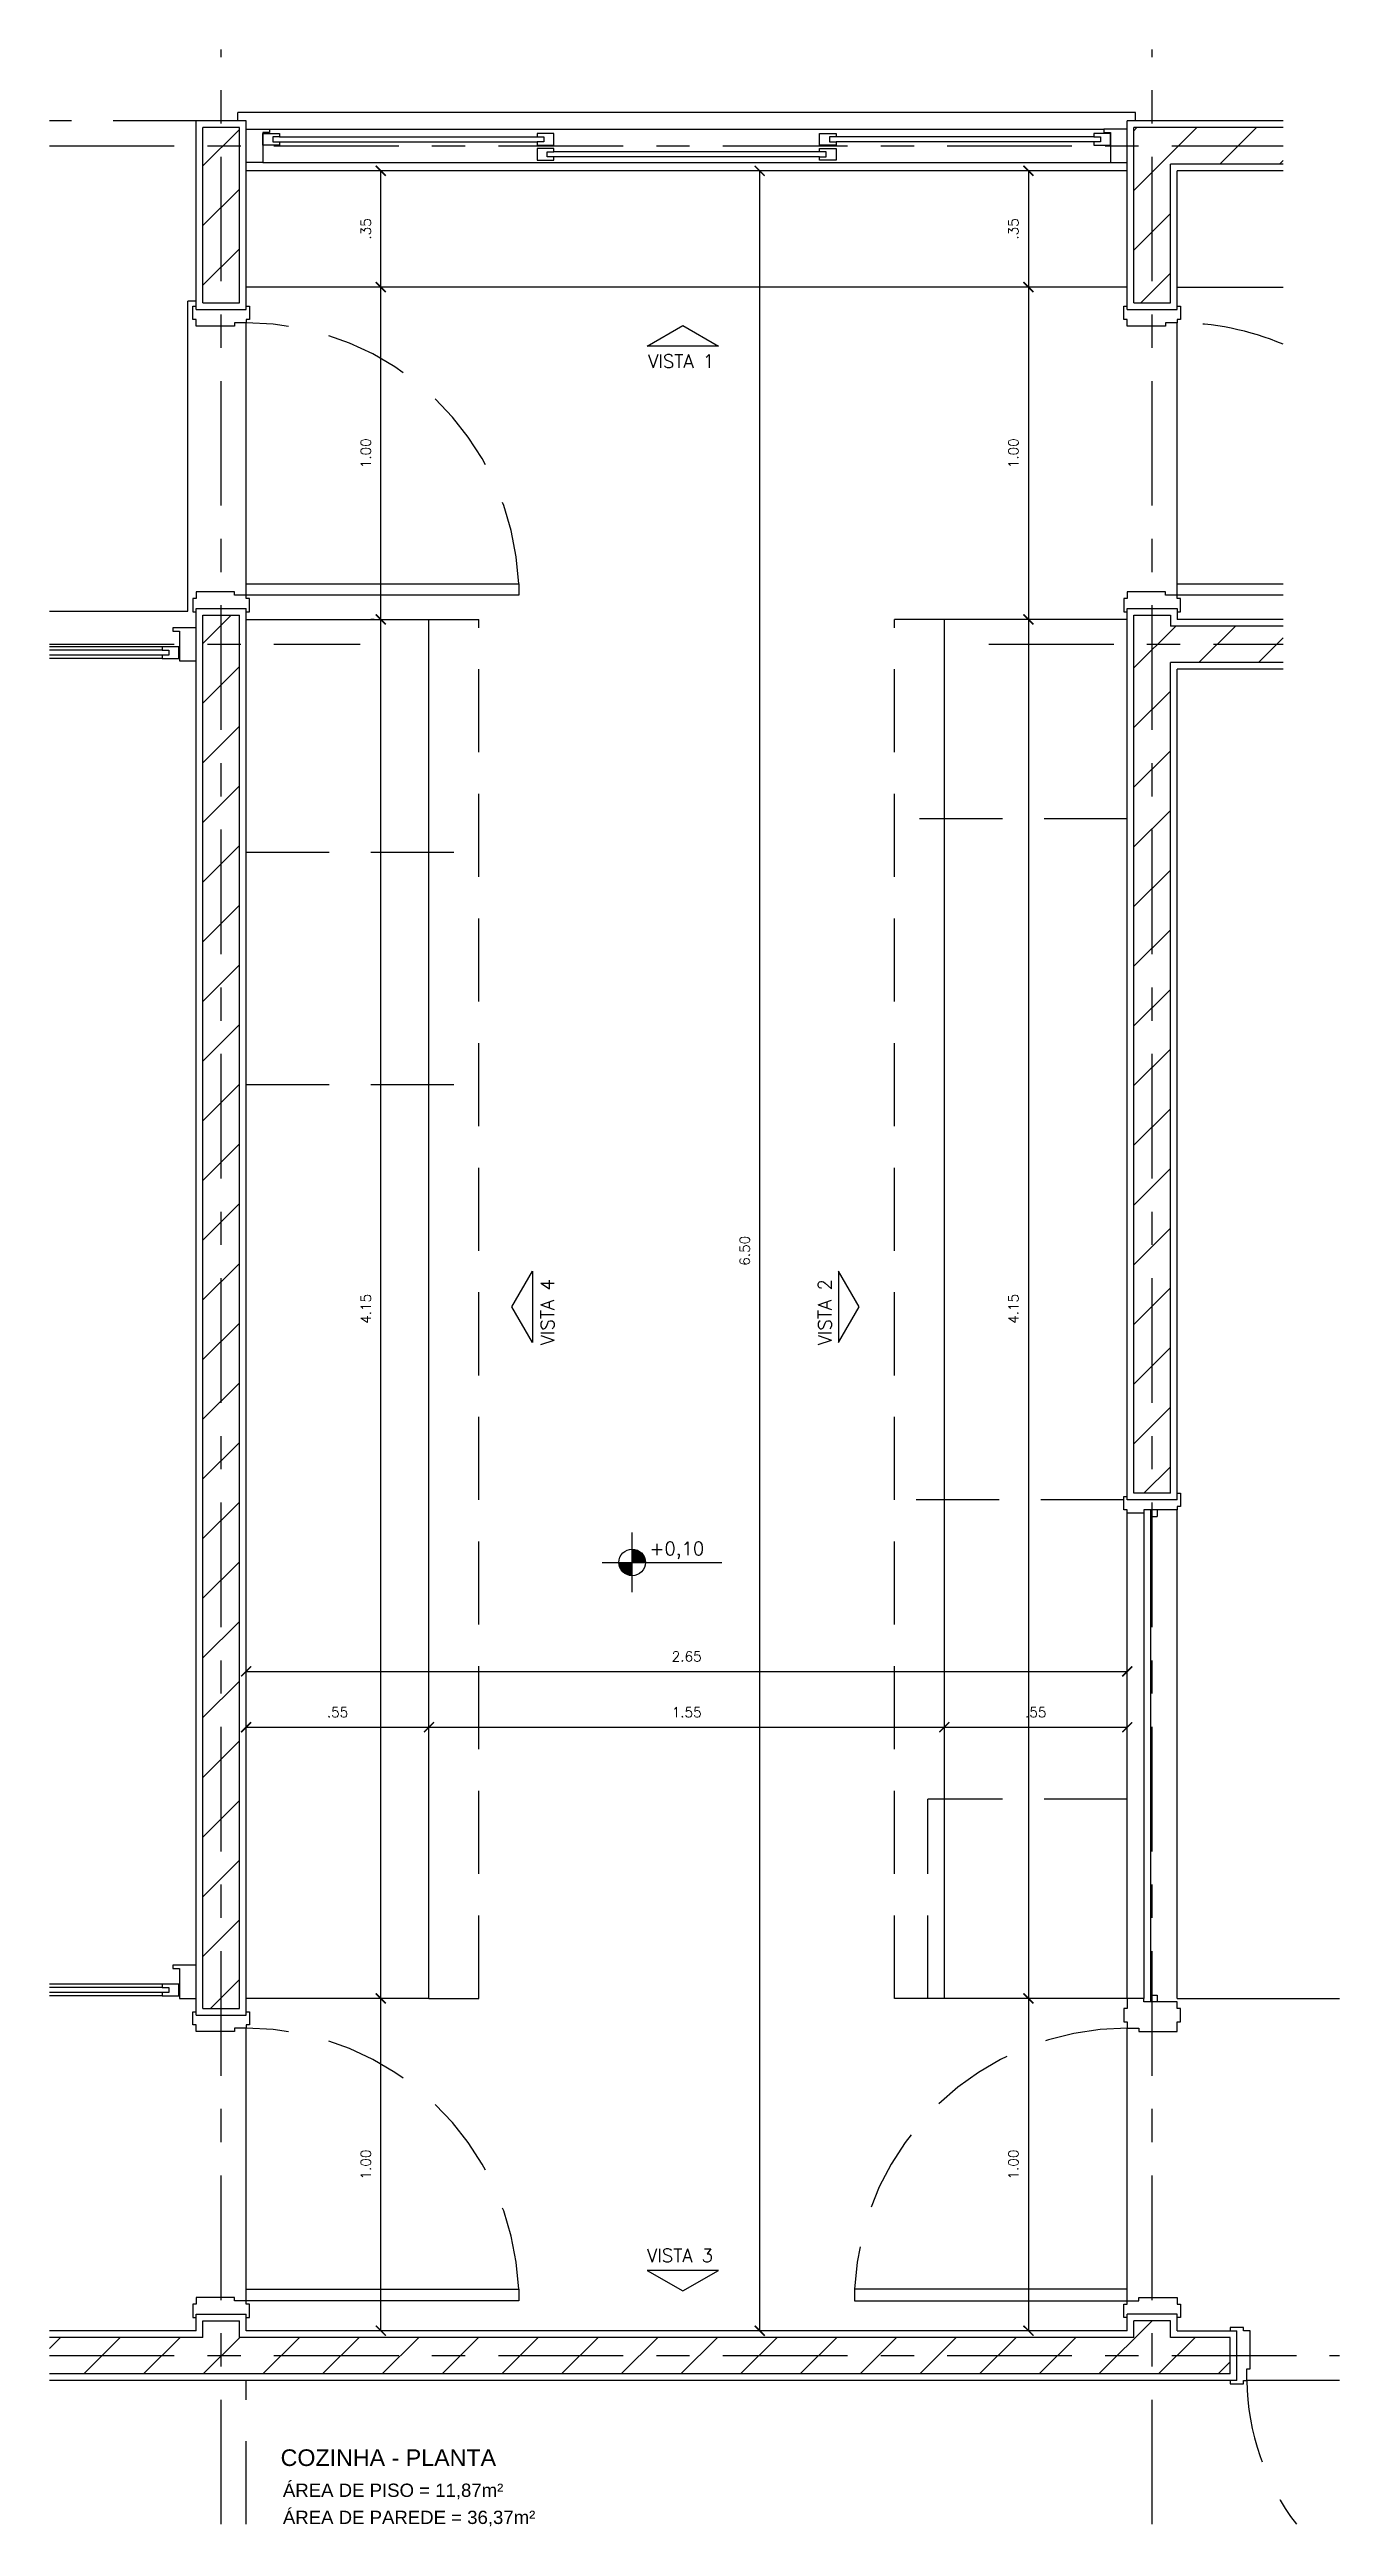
# Model space of a CAD drawing. Header units: millimetres. Extents: x 1 to 250, y 10 to 22.
# Drawn here: x 1.03 to 4.91, y 10.01 to 17.47 of the extents above; entities that cross this region are included whole.
import ezdxf

# ---------------------------------------------------------------- set-up
doc = ezdxf.new("R2010")
doc.units = ezdxf.units.MM
doc.linetypes.add('CENTER', pattern=[0.6, 0.375, -0.075, 0.075, -0.075])
doc.linetypes.add('HIDDEN', pattern=[0.375, 0.25, -0.125])
for name, color, linetype in [('ALV', 5, 'Continuous'), ('CAIX', 2, 'Continuous'), ('COTAS', 1, 'Continuous'), ('EIXOS', 141, 'CENTER'), ('HATCH', 8, 'Continuous'), ('LPROJ', 7, 'HIDDEN'), ('LVISTA02', 1, 'Continuous'), ('NOTAS', 2, 'Continuous'), ('REVEST', 2, 'Continuous')]:
    doc.layers.add(name, color=color, linetype=linetype)
doc.styles.add('60-20', font='romans.shx', dxfattribs={"height": 0.03})
doc.styles.add('60-50', font='romans.shx', dxfattribs={"height": 0.075})
doc.styles.add('80-20', font='romans.shx', dxfattribs={"height": 0.04})
doc.styles.add('ARIAL', font='arial.ttf', dxfattribs={"height": 0.05})
doc.dimstyles.new('20', dxfattribs={"dimtxt": 0.1, "dimasz": 0.075, "dimexe": 0.075, "dimexo": 0.05, "dimgap": 0.075, "dimtad": 1, "dimzin": 4, "dimdsep": 46, "dimtxsty": '60-50', "dimblk1": 'ARCHTICK', "dimblk2": 'ARCHTICK', "dimsah": 1, "dimcen": 2.5, "dimclrt": 3, "dimadec": 0, "dimazin": 0, "dimtfac": 1, "dimtmove": 2, "dimatfit": 3, "dimldrblk": 'ARCHTICK', "dimfxl": 1, "dimarcsym": 0})

msp = doc.modelspace()

# ---------------------------------------------------------------- texts
at = {"layer": 'NOTAS', "color": 3, "style": '80-20'}
for s, p in [('VISTA 1', (2.8301, 16.5095)), ('+0,10', (2.8347, 12.9362)), ('VISTA 3', (2.8267, 10.809))]:
    msp.add_text(s, height=0.04, dxfattribs=at).set_placement(p)
for s, p in [('VISTA 4', (2.5473, 13.568)), ('VISTA 2', (3.3821, 13.568))]:
    msp.add_text(s, height=0.04, rotation=90, dxfattribs=at).set_placement(p)
at = {"layer": 'NOTAS', "style": 'ARIAL'}
for s, height, p in [('COZINHA - PLANTA', 0.05, (1.725, 10.1952)), ('ÁREA DE PISO = 11,87m²', 0.04, (1.7319, 10.1021)), ('ÁREA DE PAREDE = 36,37m²', 0.04, (1.7319, 10.0206))]:
    msp.add_text(s, height=height, dxfattribs=at).set_placement(p)

# ---------------------------------------------------------------- blocks, each defined once
blk = doc.blocks.new('_ARCHTICK')
at = {"color": 0, "linetype": 'ByBlock', "const_width": 0.15}
blk.add_lwpolyline([(-0.5, -0.5), (0.5, 0.5)], dxfattribs=at)
blk = doc.blocks.new('*D2')
at = {"color": 0, "linetype": 'ByBlock'}
for p, q in [((1.6213, 12.6063), (1.6213, 12.6163)), ((4.2713, 12.6063), (4.2713, 12.6163)), ((1.6213, 12.5863), (4.2713, 12.5863))]:
    blk.add_line(p, q, dxfattribs=at)
at = {"layer": 'DEFPOINTS', "color": 0, "linetype": 'ByBlock'}
for p in [(1.6213, 12.5863), (4.2713, 12.5863), (4.2713, 12.5863)]:
    blk.add_point(p, dxfattribs=at)
at = {"color": 0, "linetype": 'ByBlock', "xscale": 0.03, "yscale": 0.03, "zscale": 0.03, "rotation": 180}
blk.add_blockref('_ARCHTICK', (1.6213, 12.5863), dxfattribs=at)
at = {"color": 0, "linetype": 'ByBlock', "xscale": 0.03, "yscale": 0.03, "zscale": 0.03}
blk.add_blockref('_ARCHTICK', (4.2713, 12.5863), dxfattribs=at)
at = {"color": 3, "linetype": 'ByBlock', "insert": (2.9463, 12.6313), "char_height": 0.03, "attachment_point": 5, "style": '60-20'}
blk.add_mtext('2.65', dxfattribs=at)
blk = doc.blocks.new('*D3')
at = {"color": 0, "linetype": 'ByBlock'}
for p, q in [((1.6213, 12.3563), (1.6213, 12.3663)), ((1.6213, 12.3363), (2.1713, 12.3363)), ((2.1713, 12.3563), (2.1713, 12.3663))]:
    blk.add_line(p, q, dxfattribs=at)
at = {"layer": 'DEFPOINTS', "color": 0, "linetype": 'ByBlock'}
for p in [(1.6213, 12.3363), (2.1713, 12.3363), (2.1713, 12.3363)]:
    blk.add_point(p, dxfattribs=at)
at = {"color": 0, "linetype": 'ByBlock', "xscale": 0.03, "yscale": 0.03, "zscale": 0.03, "rotation": 180}
blk.add_blockref('_ARCHTICK', (1.6213, 12.3363), dxfattribs=at)
at = {"color": 0, "linetype": 'ByBlock', "xscale": 0.03, "yscale": 0.03, "zscale": 0.03}
blk.add_blockref('_ARCHTICK', (2.1713, 12.3363), dxfattribs=at)
at = {"color": 3, "linetype": 'ByBlock', "insert": (1.8963, 12.3813), "char_height": 0.03, "attachment_point": 5, "style": '60-20'}
blk.add_mtext('.55', dxfattribs=at)
blk = doc.blocks.new('*D4')
at = {"color": 0, "linetype": 'ByBlock'}
for p, q in [((2.1713, 12.3563), (2.1713, 12.3663)), ((2.1713, 12.3363), (3.7213, 12.3363)), ((3.7213, 12.3563), (3.7213, 12.3663))]:
    blk.add_line(p, q, dxfattribs=at)
at = {"layer": 'DEFPOINTS', "color": 0, "linetype": 'ByBlock'}
for p in [(2.1713, 12.3363), (3.7213, 12.3363), (3.7213, 12.3363)]:
    blk.add_point(p, dxfattribs=at)
at = {"color": 0, "linetype": 'ByBlock', "xscale": 0.03, "yscale": 0.03, "zscale": 0.03, "rotation": 180}
blk.add_blockref('_ARCHTICK', (2.1713, 12.3363), dxfattribs=at)
at = {"color": 0, "linetype": 'ByBlock', "xscale": 0.03, "yscale": 0.03, "zscale": 0.03}
blk.add_blockref('_ARCHTICK', (3.7213, 12.3363), dxfattribs=at)
at = {"color": 3, "linetype": 'ByBlock', "insert": (2.9463, 12.3813), "char_height": 0.03, "attachment_point": 5, "style": '60-20'}
blk.add_mtext('1.55', dxfattribs=at)
blk = doc.blocks.new('*D5')
at = {"color": 0, "linetype": 'ByBlock'}
for p, q in [((3.7213, 12.3563), (3.7213, 12.3663)), ((3.7213, 12.3363), (4.2713, 12.3363)), ((4.2713, 12.3563), (4.2713, 12.3663))]:
    blk.add_line(p, q, dxfattribs=at)
at = {"layer": 'DEFPOINTS', "color": 0, "linetype": 'ByBlock'}
for p in [(3.7213, 12.3363), (4.2713, 12.3363), (4.2713, 12.3363)]:
    blk.add_point(p, dxfattribs=at)
at = {"color": 0, "linetype": 'ByBlock', "xscale": 0.03, "yscale": 0.03, "zscale": 0.03, "rotation": 180}
blk.add_blockref('_ARCHTICK', (3.7213, 12.3363), dxfattribs=at)
at = {"color": 0, "linetype": 'ByBlock', "xscale": 0.03, "yscale": 0.03, "zscale": 0.03}
blk.add_blockref('_ARCHTICK', (4.2713, 12.3363), dxfattribs=at)
at = {"color": 3, "linetype": 'ByBlock', "insert": (3.9963, 12.3813), "char_height": 0.03, "attachment_point": 5, "style": '60-20'}
blk.add_mtext('.55', dxfattribs=at)
blk = doc.blocks.new('*D6')
at = {"color": 0, "linetype": 'ByBlock'}
for p, q in [((3.1459, 17.1023), (3.1359, 17.1023)), ((3.1659, 10.6023), (3.1659, 17.1023)), ((3.1459, 10.6023), (3.1359, 10.6023))]:
    blk.add_line(p, q, dxfattribs=at)
at = {"layer": 'DEFPOINTS', "color": 0, "linetype": 'ByBlock'}
for p in [(3.1659, 17.1023), (3.1659, 17.1023), (3.1659, 10.6023)]:
    blk.add_point(p, dxfattribs=at)
at = {"color": 0, "linetype": 'ByBlock', "xscale": 0.03, "yscale": 0.03, "zscale": 0.03}
for p, rotation in [((3.1659, 17.1023), 90), ((3.1659, 10.6023), 270)]:
    blk.add_blockref('_ARCHTICK', p, dxfattribs=dict(at, rotation=rotation))
at = {"color": 3, "linetype": 'ByBlock', "insert": (3.1209, 13.8523), "char_height": 0.03, "attachment_point": 5, "rotation": 90, "style": '60-20'}
blk.add_mtext('6.50', dxfattribs=at)
blk = doc.blocks.new('*D7')
at = {"color": 0, "linetype": 'ByBlock'}
for p, q in [((3.9542, 17.1023), (3.9442, 17.1023)), ((3.9742, 17.1023), (3.9742, 16.7523)), ((3.9542, 16.7523), (3.9442, 16.7523))]:
    blk.add_line(p, q, dxfattribs=at)
at = {"layer": 'DEFPOINTS', "color": 0, "linetype": 'ByBlock'}
for p in [(3.9742, 17.1023), (3.9742, 16.7523), (3.9742, 16.7523)]:
    blk.add_point(p, dxfattribs=at)
at = {"color": 0, "linetype": 'ByBlock', "xscale": 0.03, "yscale": 0.03, "zscale": 0.03}
for p, rotation in [((3.9742, 17.1023), 90), ((3.9742, 16.7523), 270)]:
    blk.add_blockref('_ARCHTICK', p, dxfattribs=dict(at, rotation=rotation))
at = {"color": 3, "linetype": 'ByBlock', "insert": (3.9292, 16.9273), "char_height": 0.03, "attachment_point": 5, "rotation": 90, "style": '60-20'}
blk.add_mtext('.35', dxfattribs=at)
blk = doc.blocks.new('*D8')
at = {"color": 0, "linetype": 'ByBlock'}
for p, q in [((3.9742, 16.7523), (3.9742, 15.7523)), ((3.9542, 15.7523), (3.9442, 15.7523))]:
    blk.add_line(p, q, dxfattribs=at)
at = {"layer": 'DEFPOINTS', "color": 0, "linetype": 'ByBlock'}
for p in [(3.9742, 16.7523), (3.9742, 15.7523), (3.9742, 15.7523)]:
    blk.add_point(p, dxfattribs=at)
at = {"color": 0, "linetype": 'ByBlock', "xscale": 0.03, "yscale": 0.03, "zscale": 0.03}
for p, rotation in [((3.9742, 16.7523), 90), ((3.9742, 15.7523), 270)]:
    blk.add_blockref('_ARCHTICK', p, dxfattribs=dict(at, rotation=rotation))
at = {"color": 3, "linetype": 'ByBlock', "insert": (3.9292, 16.2523), "char_height": 0.03, "attachment_point": 5, "rotation": 90, "style": '60-20'}
blk.add_mtext('1.00', dxfattribs=at)
blk = doc.blocks.new('*D9')
at = {"color": 0, "linetype": 'ByBlock'}
for p, q in [((3.9742, 15.7523), (3.9742, 11.6023)), ((3.9542, 11.6023), (3.9442, 11.6023))]:
    blk.add_line(p, q, dxfattribs=at)
at = {"layer": 'DEFPOINTS', "color": 0, "linetype": 'ByBlock'}
for p in [(3.9742, 15.7523), (3.9742, 11.6023), (3.9742, 11.6023)]:
    blk.add_point(p, dxfattribs=at)
at = {"color": 0, "linetype": 'ByBlock', "xscale": 0.03, "yscale": 0.03, "zscale": 0.03}
for p, rotation in [((3.9742, 15.7523), 90), ((3.9742, 11.6023), 270)]:
    blk.add_blockref('_ARCHTICK', p, dxfattribs=dict(at, rotation=rotation))
at = {"color": 3, "linetype": 'ByBlock', "insert": (3.9292, 13.6773), "char_height": 0.03, "attachment_point": 5, "rotation": 90, "style": '60-20'}
blk.add_mtext('4.15', dxfattribs=at)
blk = doc.blocks.new('*D10')
at = {"color": 0, "linetype": 'ByBlock'}
for p, q in [((3.9742, 11.6023), (3.9742, 10.6023)), ((3.9542, 10.6023), (3.9442, 10.6023))]:
    blk.add_line(p, q, dxfattribs=at)
at = {"layer": 'DEFPOINTS', "color": 0, "linetype": 'ByBlock'}
for p in [(3.9742, 11.6023), (3.9742, 10.6023), (3.9742, 10.6023)]:
    blk.add_point(p, dxfattribs=at)
at = {"color": 0, "linetype": 'ByBlock', "xscale": 0.03, "yscale": 0.03, "zscale": 0.03}
for p, rotation in [((3.9742, 11.6023), 90), ((3.9742, 10.6023), 270)]:
    blk.add_blockref('_ARCHTICK', p, dxfattribs=dict(at, rotation=rotation))
at = {"color": 3, "linetype": 'ByBlock', "insert": (3.9292, 11.1023), "char_height": 0.03, "attachment_point": 5, "rotation": 90, "style": '60-20'}
blk.add_mtext('1.00', dxfattribs=at)
blk = doc.blocks.new('*D11')
at = {"color": 0, "linetype": 'ByBlock'}
for p, q in [((2.0063, 11.6023), (1.9963, 11.6023)), ((2.0263, 10.6023), (2.0263, 11.6023)), ((2.0063, 10.6023), (1.9963, 10.6023))]:
    blk.add_line(p, q, dxfattribs=at)
at = {"layer": 'DEFPOINTS', "color": 0, "linetype": 'ByBlock'}
for p in [(2.0263, 11.6023), (2.0263, 11.6023), (2.0263, 10.6023)]:
    blk.add_point(p, dxfattribs=at)
at = {"color": 0, "linetype": 'ByBlock', "xscale": 0.03, "yscale": 0.03, "zscale": 0.03}
for p, rotation in [((2.0263, 11.6023), 90), ((2.0263, 10.6023), 270)]:
    blk.add_blockref('_ARCHTICK', p, dxfattribs=dict(at, rotation=rotation))
at = {"color": 3, "linetype": 'ByBlock', "insert": (1.9813, 11.1023), "char_height": 0.03, "attachment_point": 5, "rotation": 90, "style": '60-20'}
blk.add_mtext('1.00', dxfattribs=at)
blk = doc.blocks.new('*D12')
at = {"color": 0, "linetype": 'ByBlock'}
for p, q in [((2.0063, 15.7523), (1.9963, 15.7523)), ((2.0263, 11.6023), (2.0263, 15.7523))]:
    blk.add_line(p, q, dxfattribs=at)
at = {"layer": 'DEFPOINTS', "color": 0, "linetype": 'ByBlock'}
for p in [(2.0263, 15.7523), (2.0263, 15.7523), (2.0263, 11.6023)]:
    blk.add_point(p, dxfattribs=at)
at = {"color": 0, "linetype": 'ByBlock', "xscale": 0.03, "yscale": 0.03, "zscale": 0.03}
for p, rotation in [((2.0263, 15.7523), 90), ((2.0263, 11.6023), 270)]:
    blk.add_blockref('_ARCHTICK', p, dxfattribs=dict(at, rotation=rotation))
at = {"color": 3, "linetype": 'ByBlock', "insert": (1.9813, 13.6773), "char_height": 0.03, "attachment_point": 5, "rotation": 90, "style": '60-20'}
blk.add_mtext('4.15', dxfattribs=at)
blk = doc.blocks.new('*D13')
at = {"color": 0, "linetype": 'ByBlock'}
for p, q in [((2.0063, 16.7523), (1.9963, 16.7523)), ((2.0263, 15.7523), (2.0263, 16.7523))]:
    blk.add_line(p, q, dxfattribs=at)
at = {"layer": 'DEFPOINTS', "color": 0, "linetype": 'ByBlock'}
for p in [(2.0263, 16.7523), (2.0263, 16.7523), (2.0263, 15.7523)]:
    blk.add_point(p, dxfattribs=at)
at = {"color": 0, "linetype": 'ByBlock', "xscale": 0.03, "yscale": 0.03, "zscale": 0.03}
for p, rotation in [((2.0263, 16.7523), 90), ((2.0263, 15.7523), 270)]:
    blk.add_blockref('_ARCHTICK', p, dxfattribs=dict(at, rotation=rotation))
at = {"color": 3, "linetype": 'ByBlock', "insert": (1.9813, 16.2523), "char_height": 0.03, "attachment_point": 5, "rotation": 90, "style": '60-20'}
blk.add_mtext('1.00', dxfattribs=at)
blk = doc.blocks.new('*D14')
at = {"color": 0, "linetype": 'ByBlock'}
for p, q in [((2.0063, 17.1023), (1.9963, 17.1023)), ((2.0263, 16.7523), (2.0263, 17.1023))]:
    blk.add_line(p, q, dxfattribs=at)
at = {"layer": 'DEFPOINTS', "color": 0, "linetype": 'ByBlock'}
for p in [(2.0263, 17.1023), (2.0263, 17.1023), (2.0263, 16.7523)]:
    blk.add_point(p, dxfattribs=at)
at = {"color": 0, "linetype": 'ByBlock', "xscale": 0.03, "yscale": 0.03, "zscale": 0.03}
for p, rotation in [((2.0263, 17.1023), 90), ((2.0263, 16.7523), 270)]:
    blk.add_blockref('_ARCHTICK', p, dxfattribs=dict(at, rotation=rotation))
at = {"color": 3, "linetype": 'ByBlock', "insert": (1.9813, 16.9273), "char_height": 0.03, "attachment_point": 5, "rotation": 90, "style": '60-20'}
blk.add_mtext('.35', dxfattribs=at)

# ---------------------------------------------------------------- dimensions: what is measured, and where the dimension line sits
at = {"layer": 'COTAS'}
for base, p1, p2, override, picture, middle in [((2.0263, 17.1023), (2.0263, 16.7523), (2.0263, 17.1023), {"dimtxt": 0.02, "dimasz": 0.03, "dimexe": 0.03, "dimexo": 0.02, "dimgap": 0.03, "dimtxsty": '60-20', "dimse1": 1}, '*D14', (1.9813, 16.9273)), ((3.1659, 17.1023), (3.1659, 10.6023), (3.1659, 17.1023), {"dimtxt": 0.02, "dimasz": 0.03, "dimexe": 0.03, "dimexo": 0.02, "dimgap": 0.03, "dimtxsty": '60-20'}, '*D6', (3.1209, 13.8523)), ((3.9742, 16.7523), (3.9742, 17.1023), (3.9742, 16.7523), {"dimtxt": 0.02, "dimasz": 0.03, "dimexe": 0.03, "dimexo": 0.02, "dimgap": 0.03, "dimtxsty": '60-20'}, '*D7', (3.9292, 16.9273)), ((2.0263, 16.7523), (2.0263, 15.7523), (2.0263, 16.7523), {"dimtxt": 0.02, "dimasz": 0.03, "dimexe": 0.03, "dimexo": 0.02, "dimgap": 0.03, "dimtxsty": '60-20', "dimse1": 1}, '*D13', (1.9813, 16.2523)), ((3.9742, 15.7523), (3.9742, 16.7523), (3.9742, 15.7523), {"dimtxt": 0.02, "dimasz": 0.03, "dimexe": 0.03, "dimexo": 0.02, "dimgap": 0.03, "dimtxsty": '60-20', "dimse1": 1}, '*D8', (3.9292, 16.2523)), ((2.0263, 15.7523), (2.0263, 11.6023), (2.0263, 15.7523), {"dimtxt": 0.02, "dimasz": 0.03, "dimexe": 0.03, "dimexo": 0.02, "dimgap": 0.03, "dimtxsty": '60-20', "dimse1": 1}, '*D12', (1.9813, 13.6773)), ((3.9742, 11.6023), (3.9742, 15.7523), (3.9742, 11.6023), {"dimtxt": 0.02, "dimasz": 0.03, "dimexe": 0.03, "dimexo": 0.02, "dimgap": 0.03, "dimtxsty": '60-20', "dimse1": 1}, '*D9', (3.9292, 13.6773)), ((2.0263, 11.6023), (2.0263, 10.6023), (2.0263, 11.6023), {"dimtxt": 0.02, "dimasz": 0.03, "dimexe": 0.03, "dimexo": 0.02, "dimgap": 0.03, "dimtxsty": '60-20'}, '*D11', (1.9813, 11.1023)), ((3.9742, 10.6023), (3.9742, 11.6023), (3.9742, 10.6023), {"dimtxt": 0.02, "dimasz": 0.03, "dimexe": 0.03, "dimexo": 0.02, "dimgap": 0.03, "dimtxsty": '60-20', "dimse1": 1}, '*D10', (3.9292, 11.1023))]:
    dim = msp.add_linear_dim(base=base, p1=p1, p2=p2, angle=90, dimstyle='20', override=override, dxfattribs=at)
    dim.commit()
    dim.dimension.update_dxf_attribs({"geometry": picture, "text_midpoint": middle})
dim = msp.add_linear_dim(base=(4.2713, 12.5863), p1=(1.6213, 12.5863), p2=(4.2713, 12.5863), dimstyle='20', override={"dimtxt": 0.02, "dimasz": 0.03, "dimexe": 0.03, "dimexo": 0.02, "dimgap": 0.03, "dimtxsty": '60-20'}, dxfattribs=at)
dim.commit()
dim.dimension.update_dxf_attribs({"geometry": '*D2', "text_midpoint": (2.9463, 12.6313)})
for base, p1, p2, picture, middle in [((2.1713, 12.4185), (1.6213, 12.4185), (2.1713, 12.4185), '*D3', (1.8963, 12.4635)), ((3.7213, 12.4185), (2.1713, 12.4185), (3.7213, 12.4185), '*D4', (2.9463, 12.4635)), ((4.2713, 12.4185), (3.7213, 12.4185), (4.2713, 12.4185), '*D5', (3.9963, 12.4635))]:
    dim = msp.add_linear_dim(base=base, p1=p1, p2=p2, dimstyle='20', override={"dimtxt": 0.02, "dimasz": 0.03, "dimexe": 0.03, "dimexo": 0.02, "dimgap": 0.03, "dimtxsty": '60-20'}, dxfattribs=at)
    dim.commit()
    dim.dimension.update_dxf_attribs({"geometry": picture, "text_midpoint": middle, "insert": (0, 0.0822)})

# ---------------------------------------------------------------- hatches: boundary and pattern name
at = {"layer": 'HATCH'}
h = msp.add_hatch(dxfattribs=at)
h.set_pattern_fill('ANSI31', color=256, scale=0.04, style=0)
h.paths.add_polyline_path([(1.6013, 17.2323), (1.4913, 17.2323), (1.4913, 16.7048), (1.6013, 16.7048)])
h.paths.add_polyline_path([(1.6013, 15.7648), (1.4913, 15.7648), (1.4913, 11.5723), (1.6013, 11.5723)])
h.paths.add_polyline_path([(4.4013, 17.1223), (4.7407, 17.1223), (4.7407, 17.2323), (4.2913, 17.2323), (4.2913, 16.7048), (4.4013, 16.7048)])
h.paths.add_polyline_path([(4.7407, 15.7323), (4.4013, 15.7323), (4.4013, 15.7648), (4.2913, 15.7648), (4.2913, 13.1223), (4.4013, 13.1223), (4.4013, 15.6223), (4.7407, 15.6223)])
h.paths.add_polyline_path([(4.5813, 10.5823), (4.4013, 10.5823), (4.4013, 10.6323), (4.2913, 10.6323), (4.2913, 10.5823), (1.6013, 10.5823), (1.6013, 10.6323), (1.4913, 10.6323), (1.4913, 10.5823), (1.0301, 10.5823), (1.0301, 10.4723), (4.5813, 10.4723)])
at = {"layer": 'NOTAS'}
h = msp.add_hatch(color=1, dxfattribs=at)
h.paths.add_polyline_path([(2.7825, 12.8745), (2.7825, 12.9145), (2.7425, 12.9145, 0.414214)])
h.paths.add_polyline_path([(2.7825, 12.9545), (2.7825, 12.9145), (2.8225, 12.9145, 0.414214)])

# ---------------------------------------------------------------- linework, layer by layer
at = {"layer": 'ALV'}
for p, q in [((1.6013, 17.2323), (1.4913, 17.2323)), ((1.4913, 16.7048), (1.4913, 17.2323)), ((1.6013, 16.7048), (1.6013, 17.2323)), ((4.2913, 16.7048), (4.2913, 17.2323)), ((4.7407, 17.2323), (4.2913, 17.2323)), ((4.4013, 16.7048), (4.4013, 17.1223)), ((4.7407, 17.1223), (4.4013, 17.1223)), ((1.4913, 16.7048), (1.6013, 16.7048)), ((4.2913, 16.7048), (4.4013, 16.7048)), ((1.4913, 15.7648), (1.6013, 15.7648)), ((1.4913, 11.5723), (1.4913, 15.7648)), ((1.6013, 11.5723), (1.6013, 15.7648)), ((4.2913, 13.1223), (4.2913, 15.7648)), ((4.2913, 15.7648), (4.4013, 15.7648)), ((4.4013, 15.7648), (4.4013, 15.7323)), ((4.7407, 15.7323), (4.4013, 15.7323)), ((4.4013, 13.1223), (4.4013, 15.6223)), ((4.7407, 15.6223), (4.4013, 15.6223)), ((4.4013, 13.1223), (4.2913, 13.1223)), ((1.4913, 11.5723), (1.6013, 11.5723)), ((1.4913, 10.5823), (1.4913, 10.6323)), ((1.4913, 10.6323), (1.6013, 10.6323)), ((1.6013, 10.5823), (1.6013, 10.6323)), ((4.2913, 10.5823), (4.2913, 10.6323)), ((4.4013, 10.6323), (4.2913, 10.6323)), ((4.4013, 10.5823), (4.4013, 10.6323)), ((1.4913, 10.5823), (1.0301, 10.5823)), ((4.2913, 10.5823), (1.6013, 10.5823)), ((4.5813, 10.5823), (4.4013, 10.5823)), ((4.5813, 10.4723), (4.5813, 10.5823)), ((4.5813, 10.4723), (1.0301, 10.4723))]:
    msp.add_line(p, q, dxfattribs=at)
at = {"layer": 'CAIX', "color": 1}
for p, q in [((1.6913, 17.2273), (4.2013, 17.2273)), ((1.6713, 17.1273), (4.2213, 17.1273)), ((1.3688, 15.6698), (1.0301, 15.6698)), ((1.3688, 15.6348), (1.0301, 15.6348)), ((1.3688, 11.6448), (1.0301, 11.6448)), ((1.3688, 11.6098), (1.0301, 11.6098))]:
    msp.add_line(p, q, dxfattribs=at)
at = {"layer": 'CAIX'}
for p, q in [((1.6713, 17.1798), (1.6713, 17.2148)), ((1.6713, 17.2148), (1.7213, 17.2148)), ((1.7213, 17.1798), (1.6713, 17.1798)), ((1.7213, 17.2048), (1.7013, 17.2048)), ((1.7013, 17.2048), (1.7013, 17.1898)), ((1.7013, 17.1898), (1.7213, 17.1898)), ((1.7213, 17.2148), (1.7213, 17.2048)), ((1.7213, 17.2048), (2.4963, 17.2048)), ((1.7213, 17.1898), (2.4963, 17.1898)), ((1.7213, 17.1898), (1.7213, 17.1798)), ((3.3463, 17.1598), (2.5463, 17.1598)), ((3.3463, 17.1448), (2.5463, 17.1448)), ((4.1713, 17.2048), (3.3963, 17.2048)), ((4.1713, 17.1898), (3.3963, 17.1898)), ((4.2213, 17.2148), (4.1713, 17.2148)), ((4.1713, 17.2148), (4.1713, 17.2048)), ((4.1713, 17.2048), (4.1913, 17.2048)), ((4.1913, 17.1898), (4.1713, 17.1898)), ((4.1713, 17.1898), (4.1713, 17.1798)), ((4.1713, 17.1798), (4.2213, 17.1798)), ((4.1913, 17.2048), (4.1913, 17.1898)), ((4.2213, 17.1798), (4.2213, 17.2148)), ((1.3688, 15.6598), (1.0301, 15.6598)), ((1.4188, 15.6698), (1.3688, 15.6698)), ((1.3688, 15.6698), (1.3688, 15.6598)), ((1.3688, 15.6598), (1.3888, 15.6598)), ((1.3888, 15.6598), (1.3888, 15.6448)), ((1.4713, 15.7273), (1.4013, 15.7273)), ((1.4013, 15.7273), (1.4013, 15.7173)), ((1.4013, 15.7173), (1.4213, 15.7173)), ((1.4188, 15.6348), (1.4188, 15.6698)), ((1.4213, 15.7173), (1.4213, 15.6273)), ((1.3688, 15.6448), (1.0301, 15.6448)), ((1.3888, 15.6448), (1.3688, 15.6448)), ((1.3688, 15.6448), (1.3688, 15.6348)), ((1.3688, 15.6348), (1.4188, 15.6348)), ((1.4213, 15.6273), (1.4713, 15.6273)), ((4.3213, 13.0623), (4.3213, 11.6023)), ((4.3413, 13.0723), (4.3413, 11.5923)), ((4.3413, 13.0523), (4.3613, 13.0523)), ((4.3613, 13.0723), (4.3613, 13.0523)), ((1.3688, 11.6348), (1.0301, 11.6348)), ((1.4188, 11.6448), (1.3688, 11.6448)), ((1.3688, 11.6448), (1.3688, 11.6348)), ((1.3688, 11.6348), (1.3888, 11.6348)), ((1.3888, 11.6348), (1.3888, 11.6198)), ((1.4713, 11.7023), (1.4013, 11.7023)), ((1.4013, 11.7023), (1.4013, 11.6923)), ((1.4013, 11.6923), (1.4213, 11.6923)), ((1.4188, 11.6098), (1.4188, 11.6448)), ((1.4213, 11.6923), (1.4213, 11.6023)), ((1.3688, 11.6198), (1.0301, 11.6198)), ((1.3888, 11.6198), (1.3688, 11.6198)), ((1.3688, 11.6198), (1.3688, 11.6098)), ((1.3688, 11.6098), (1.4188, 11.6098)), ((1.4213, 11.6023), (1.4713, 11.6023)), ((4.3413, 11.6123), (4.3613, 11.6123)), ((4.3613, 11.6123), (4.3613, 11.5923))]:
    msp.add_line(p, q, dxfattribs=at)
for points in [[(1.6213, 17.2273), (1.6913, 17.2273), (1.6913, 17.2173), (1.6713, 17.2173), (1.6713, 17.1273), (1.6213, 17.1273)], [(4.2713, 17.2273), (4.2013, 17.2273), (4.2013, 17.2173), (4.2213, 17.2173), (4.2213, 17.1273), (4.2713, 17.1273)], [(1.6213, 16.6948), (1.6313, 16.6948), (1.6313, 16.6548), (1.6213, 16.6548), (1.6213, 16.6448), (1.5863, 16.6448), (1.5863, 16.6348), (1.4713, 16.6348), (1.4713, 16.6548), (1.4613, 16.6548), (1.4613, 16.6948), (1.4713, 16.6948)], [(4.4213, 16.6948), (4.4313, 16.6948), (4.4313, 16.6548), (4.4213, 16.6548), (4.4213, 16.6448), (4.3863, 16.6448), (4.3863, 16.6348), (4.2713, 16.6348), (4.2713, 16.6548), (4.2613, 16.6548), (4.2613, 16.6948), (4.2713, 16.6948)], [(1.6213, 15.7748), (1.6313, 15.7748), (1.6313, 15.8148), (1.6213, 15.8148), (1.6213, 15.8248), (1.5863, 15.8248), (1.5863, 15.8348), (1.4713, 15.8348), (1.4713, 15.8148), (1.4613, 15.8148), (1.4613, 15.7748), (1.4713, 15.7748)], [(1.6213, 15.8248), (1.6213, 15.8598), (2.4413, 15.8598), (2.4413, 15.8248), (1.6213, 15.8248)], [(4.4213, 15.7748), (4.4313, 15.7748), (4.4313, 15.8148), (4.4213, 15.8148), (4.4213, 15.8248), (4.3863, 15.8248), (4.3863, 15.8348), (4.2713, 15.8348), (4.2713, 15.8148), (4.2613, 15.8148), (4.2613, 15.7748), (4.2713, 15.7748)], [(4.4213, 15.8248), (4.4213, 15.8598), (4.7407, 15.8598)], [(4.7407, 15.8248), (4.4213, 15.8248)], [(4.4213, 13.1223), (4.4313, 13.1223), (4.4313, 13.0823), (4.4213, 13.0823), (4.4213, 13.0723), (4.3213, 13.0723), (4.3213, 13.0623), (4.2713, 13.0623), (4.2713, 13.0723), (4.2613, 13.0723), (4.2613, 13.1123), (4.2713, 13.1123)], [(1.6213, 11.5623), (1.6313, 11.5623), (1.6313, 11.5223), (1.6213, 11.5223), (1.6213, 11.5123), (1.5863, 11.5123), (1.5863, 11.5023), (1.4713, 11.5023), (1.4713, 11.5223), (1.4613, 11.5223), (1.4613, 11.5623), (1.4713, 11.5623)], [(1.6213, 10.6423), (1.6313, 10.6423), (1.6313, 10.6823), (1.6213, 10.6823), (1.6213, 10.6923), (1.5863, 10.6923), (1.5863, 10.7023), (1.4713, 10.7023), (1.4713, 10.6823), (1.4613, 10.6823), (1.4613, 10.6423), (1.4713, 10.6423)], [(1.6213, 10.6923), (1.6213, 10.7273), (2.4413, 10.7273), (2.4413, 10.6923), (1.6213, 10.6923)], [(4.2713, 10.6923), (4.2713, 10.7273), (3.4513, 10.7273), (3.4513, 10.6923), (4.2713, 10.6923)], [(4.2713, 10.6423), (4.2613, 10.6423), (4.2613, 10.6823), (4.2713, 10.6823), (4.2713, 10.6923), (4.3063, 10.6923), (4.3063, 10.7023), (4.4213, 10.7023), (4.4213, 10.6823), (4.4313, 10.6823), (4.4313, 10.6423), (4.4213, 10.6423)], [(4.5813, 10.4523), (4.5813, 10.4423), (4.6213, 10.4423), (4.6213, 10.4523), (4.6313, 10.4523), (4.6313, 10.4873), (4.6413, 10.4873), (4.6413, 10.6023), (4.6213, 10.6023), (4.6213, 10.6123), (4.5813, 10.6123), (4.5813, 10.6023)]]:
    msp.add_lwpolyline(points, dxfattribs=at)
for points in [[(2.5163, 17.1898), (2.4963, 17.1898), (2.4963, 17.1798), (2.5463, 17.1798), (2.5463, 17.2148), (2.4963, 17.2148), (2.4963, 17.2048), (2.5163, 17.2048)], [(2.5263, 17.1598), (2.5463, 17.1598), (2.5463, 17.1698), (2.4963, 17.1698), (2.4963, 17.1348), (2.5463, 17.1348), (2.5463, 17.1448), (2.5263, 17.1448)], [(3.3763, 17.1898), (3.3963, 17.1898), (3.3963, 17.1798), (3.3463, 17.1798), (3.3463, 17.2148), (3.3963, 17.2148), (3.3963, 17.2048), (3.3763, 17.2048)], [(3.3663, 17.1598), (3.3463, 17.1598), (3.3463, 17.1698), (3.3963, 17.1698), (3.3963, 17.1348), (3.3463, 17.1348), (3.3463, 17.1448), (3.3663, 17.1448)], [(4.3213, 11.6023), (4.2713, 11.6023), (4.2713, 11.5723), (4.2613, 11.5723), (4.2613, 11.5323), (4.2713, 11.5323), (4.2713, 11.5123), (4.3063, 11.5123), (4.3063, 11.5023), (4.4213, 11.5023), (4.4213, 11.5323), (4.4313, 11.5323), (4.4313, 11.5723), (4.4213, 11.5723), (4.4213, 11.5923), (4.3213, 11.5923)]]:
    msp.add_lwpolyline(points, close=True, dxfattribs=at)
at = {"layer": 'CAIX', "color": 8, "linetype": 'HIDDEN'}
for centre, radius, start, end in [((1.6214, 15.8241), 0.8207, 2.49125, 90.00723), ((4.4214, 15.8241), 0.8207, 67.10312, 90.00723), ((1.6214, 10.6916), 0.8207, 2.49125, 90.00723), ((4.2712, 10.6916), 0.8207, 89.99277, 177.50875), ((5.3599, 10.461), 0.7287, 180.68862, 217.27061)]:
    msp.add_arc(centre, radius, start, end, dxfattribs=at)
at = {"layer": 'EIXOS'}
for p, q in [((1.5463, 10.0197), (1.5463, 17.4673)), ((4.3463, 10.0197), (4.3463, 17.4673)), ((1.0301, 17.1773), (4.7407, 17.1773)), ((1.0301, 15.6773), (1.9641, 15.6773)), ((3.8556, 15.6773), (4.7407, 15.6773)), ((1.0301, 10.5273), (4.9096, 10.5273))]:
    msp.add_line(p, q, dxfattribs=at)
at = {"layer": 'LPROJ'}
for p, q in [((1.4713, 17.2523), (1.0301, 17.2523)), ((2.1713, 15.7523), (2.3213, 15.7523)), ((2.3213, 11.6023), (2.3213, 15.7523)), ((3.5713, 11.6023), (3.5713, 15.7523)), ((3.7213, 15.7523), (3.5713, 15.7523)), ((4.2713, 15.1523), (3.5713, 15.1523)), ((1.6213, 15.0523), (2.3213, 15.0523)), ((1.6213, 14.3523), (2.3213, 14.3523)), ((4.2613, 13.1023), (3.5713, 13.1023)), ((4.2713, 12.2023), (3.6713, 12.2023)), ((3.6713, 11.6023), (3.6713, 12.2023)), ((2.1713, 11.6023), (2.3213, 11.6023)), ((3.7213, 11.6023), (3.5713, 11.6023)), ((1.6213, 10.0197), (1.6213, 10.4523))]:
    msp.add_line(p, q, dxfattribs=at)
at = {"layer": 'LVISTA02'}
for p, q in [((4.2963, 17.2773), (1.5963, 17.2773)), ((1.5963, 17.2523), (1.5963, 17.2773)), ((4.2963, 17.2523), (4.2963, 17.2773)), ((4.2713, 17.1023), (1.6213, 17.1023)), ((1.4463, 15.7773), (1.4463, 16.7098)), ((1.4713, 16.7098), (1.4463, 16.7098)), ((4.2713, 16.7523), (1.6213, 16.7523)), ((4.4213, 16.7523), (4.7407, 16.7523)), ((1.6213, 15.8598), (1.6213, 16.6448)), ((4.4213, 15.8598), (4.4213, 16.6448)), ((1.0301, 15.7773), (1.4463, 15.7773)), ((1.6213, 15.7523), (2.1713, 15.7523)), ((2.1713, 11.6023), (2.1713, 15.7523)), ((4.2713, 15.7523), (3.7213, 15.7523)), ((3.7213, 11.6023), (3.7213, 15.7523)), ((4.2713, 11.6023), (4.2713, 13.0623)), ((4.4213, 11.6023), (4.4213, 13.0723)), ((2.1713, 11.6023), (1.6213, 11.6023)), ((4.2713, 11.6023), (3.7213, 11.6023)), ((4.4213, 11.6023), (4.9096, 11.6023)), ((1.6213, 10.7273), (1.6213, 11.5123)), ((4.2713, 10.7273), (4.2713, 11.5123)), ((4.9096, 10.4523), (4.6313, 10.4523))]:
    msp.add_line(p, q, dxfattribs=at)
at = {"layer": 'NOTAS', "color": 1}
for p, q in [((2.7825, 12.8245), (2.7825, 13.0045)), ((2.6925, 12.9145), (3.0523, 12.9145))]:
    msp.add_line(p, q, dxfattribs=at)
at = {"layer": 'NOTAS'}
for points in [[(2.827, 16.5744), (2.9344, 16.6364), (3.0417, 16.5744)], [(2.4824, 13.576), (2.4204, 13.6833), (2.4824, 13.7907)], [(3.4032, 13.576), (3.4652, 13.6833), (3.4032, 13.7907)], [(2.827, 10.7838), (2.9344, 10.7218), (3.0417, 10.7838)]]:
    msp.add_lwpolyline(points, close=True, dxfattribs=at)
at = {"layer": 'NOTAS', "color": 2, "ltscale": 0.5}
msp.add_circle((2.7825, 12.9145), 0.04, dxfattribs=at)
at = {"layer": 'REVEST'}
for p, q in [((1.6213, 17.2523), (1.4713, 17.2523)), ((1.4713, 16.6848), (1.4713, 17.2523)), ((1.6213, 16.6848), (1.6213, 17.2523)), ((4.7407, 17.2523), (4.2713, 17.2523)), ((4.2713, 16.6848), (4.2713, 17.2523)), ((4.7407, 17.1023), (4.4213, 17.1023)), ((4.4213, 16.6848), (4.4213, 17.1023)), ((1.4713, 16.6848), (1.6213, 16.6848)), ((4.2713, 16.6848), (4.4213, 16.6848)), ((1.4713, 11.5523), (1.4713, 15.7848)), ((1.4713, 15.7848), (1.6213, 15.7848)), ((1.6213, 11.5523), (1.6213, 15.7848)), ((4.2713, 13.1023), (4.2713, 15.7848)), ((4.2713, 15.7848), (4.4213, 15.7848)), ((4.4213, 15.7848), (4.4213, 15.7523)), ((4.7407, 15.7523), (4.4213, 15.7523)), ((4.7407, 15.6023), (4.4213, 15.6023)), ((4.4213, 13.1023), (4.4213, 15.6023)), ((4.4213, 13.1023), (4.2713, 13.1023)), ((1.4713, 11.5523), (1.6213, 11.5523)), ((1.4713, 10.6023), (1.0301, 10.6023)), ((1.4713, 10.6523), (1.6213, 10.6523)), ((1.4713, 10.6023), (1.4713, 10.6523)), ((1.6213, 10.6023), (1.6213, 10.6523)), ((4.2713, 10.6023), (1.6213, 10.6023)), ((4.4213, 10.6523), (4.2713, 10.6523)), ((4.2713, 10.6023), (4.2713, 10.6523)), ((4.4213, 10.6023), (4.4213, 10.6523)), ((4.4213, 10.6023), (4.6013, 10.6023)), ((4.6013, 10.4523), (4.6013, 10.6023)), ((4.6013, 10.4523), (1.0301, 10.4523))]:
    msp.add_line(p, q, dxfattribs=at)

msp.set_redraw_order([(e.dxf.handle, doc.entitydb.next_handle()) for e in msp.query("TEXT MTEXT ATTDEF DIMENSION ARC_DIMENSION")])  # texts and dimensions are drawn at this point

doc.saveas('drawing.dxf')
